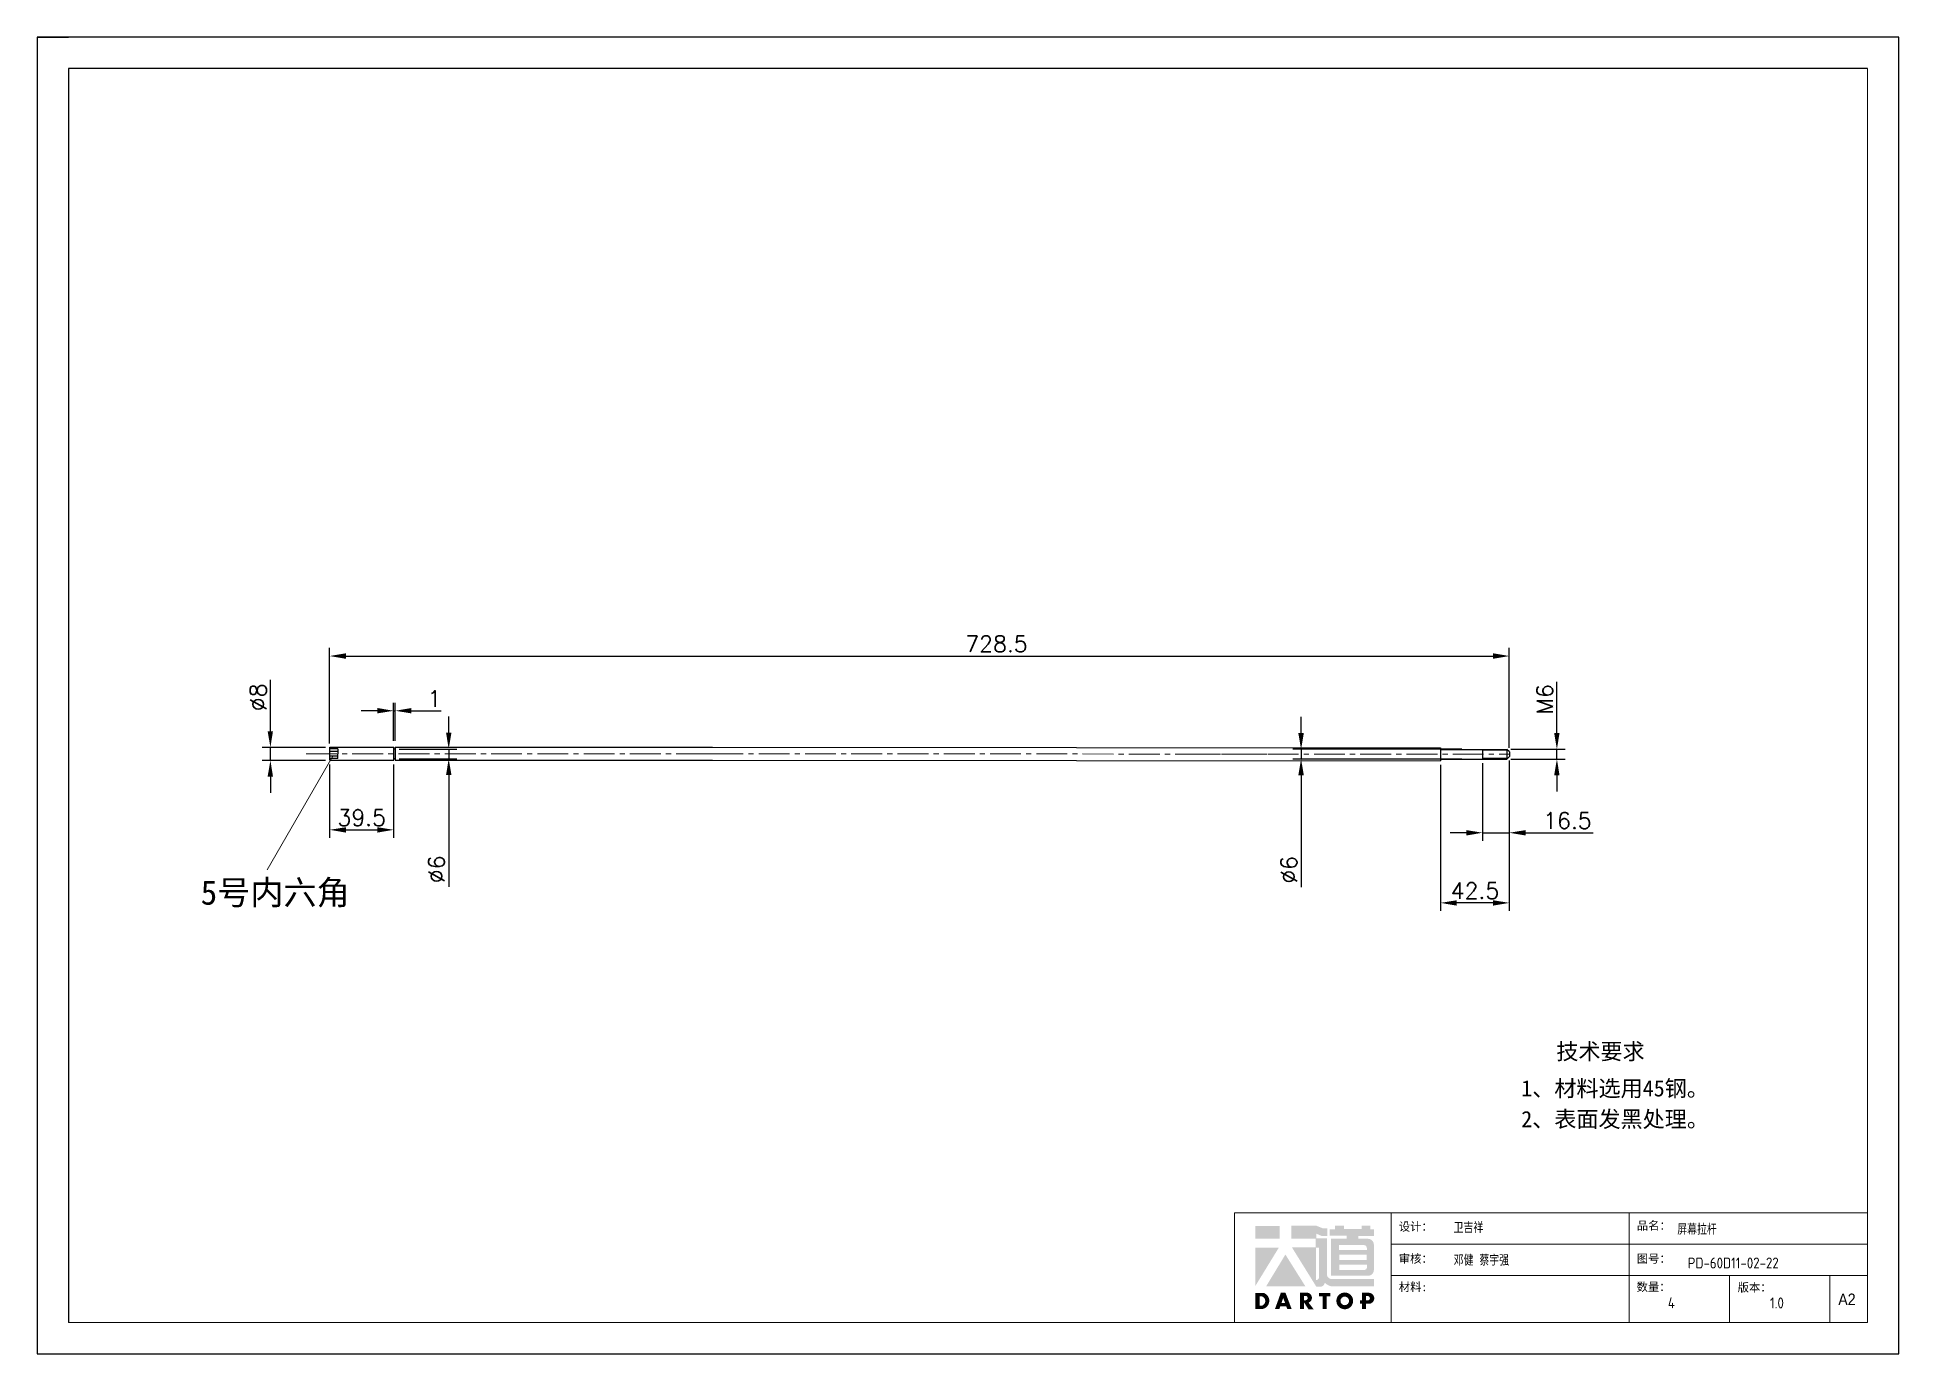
# Model space of a CAD drawing. Header units: millimetres. Extents: x -30327 to 34858, y 4015 to 75103.
# Drawn here: x 22712 to 23862, y 52753 to 53566 of the extents above; entities that cross this region are included whole.
import ezdxf

# ---------------------------------------------------------------- set-up
doc = ezdxf.new("R2010")
doc.units = ezdxf.units.MM
doc.linetypes.add('ACAD_ISO02W100', pattern=[15, 12, -3])
doc.linetypes.add('CENTER2', pattern=[28.575, 19.05, -3.175, 3.175, -3.175])
for name, color, linetype, lineweight in [('A-TITLEBLOCK', 7, 'Continuous', 18), ('cen', 1, 'CENTER2', 9), ('dim', 2, 'Continuous', 9)]:
    doc.layers.add(name, color=color, linetype=linetype, lineweight=lineweight)
doc.layers.add('green', color=3, linetype='ACAD_ISO02W100')
doc.layers.add('print', color=30, linetype='Continuous')
doc.styles.add('GB', font='GBENOR.SHX', dxfattribs={"bigfont": 'gbcbig.shx'})
doc.styles.add('HZ', font='')
doc.styles.add('SLDTEXTSTYLE0', font='simfang.ttf', dxfattribs={"bigfont": 'bigfont'})
doc.styles.add('SLDTEXTSTYLE1', font='Gothic.ttf', dxfattribs={"width": 0.913})
doc.styles.get("Standard").update_dxf_attribs({"font": 'txt', "bigfont": 'gbcbig.shx'})
doc.styles.get('HZ').set_extended_font_data('SimSun')
doc.dimstyles.new('1-4', dxfattribs={"dimscale": 4, "dimtxt": 2.5, "dimasz": 2.5, "dimexe": 1.25, "dimexo": 0.625, "dimtad": 1, "dimdsep": 46, "dimtxsty": 'Standard', "dimcen": 2.5, "dimadec": 0, "dimazin": 0, "dimtfac": 1, "dimtmove": 0, "dimatfit": 3, "dimfxl": 0, "dimarcsym": 0})

msp = doc.modelspace()

# ---------------------------------------------------------------- texts
at = {"layer": 'dim', "style": 'HZ'}
for s, height, p in [('5号内六角', 15, (22813.0444, 53029.9971)), ('技术要求', 10, (23650.2268, 52934.387)), ('1、材料选用45钢。', 10, (23628.5578, 52911.592)), ('2、表面发黑处理。', 10, (23628.5578, 52892.6028))]:
    msp.add_text(s, height=height, dxfattribs=at).set_placement(p)

# ---------------------------------------------------------------- blocks, each defined once
blk = doc.blocks.new('*D108')
at = {"layer": 'Defpoints', "color": 0}
for p in [(23621.2, 53183.5), (22892.7, 53127.1), (23621.2, 53124.4)]:
    blk.add_point(p, dxfattribs=at)
at = {"layer": 'dim', "color": 0, "lineweight": -2}
for p, q in [((22892.7, 53129.6), (22892.7, 53188.5)), ((22902.7, 53183.5), (23611.2, 53183.5)), ((23621.2, 53126.9), (23621.2, 53188.5))]:
    blk.add_line(p, q, dxfattribs=at)
at = {"layer": 'dim', "color": 0}
for points in [[(22902.7, 53185.2), (22902.7, 53181.8), (22892.7, 53183.5)], [(23611.2, 53185.2), (23611.2, 53181.8), (23621.2, 53183.5)]]:
    blk.add_solid(points, dxfattribs=at)
at = {"layer": 'dim', "color": 0, "insert": (23304.5, 53191), "char_height": 10, "attachment_point": 5}
blk.add_mtext('728.5', dxfattribs=at)
blk = doc.blocks.new('*D109')
at = {"layer": 'Defpoints', "color": 0}
for p in [(22892.7, 53119.1), (22932.2, 53119.1), (22932.2, 53076.2)]:
    blk.add_point(p, dxfattribs=at)
at = {"layer": 'dim', "color": 0, "lineweight": -2}
for p, q in [((22892.7, 53116.6), (22892.7, 53071.2)), ((22932.2, 53116.6), (22932.2, 53071.2)), ((22902.7, 53076.2), (22922.2, 53076.2))]:
    blk.add_line(p, q, dxfattribs=at)
at = {"layer": 'dim', "color": 0}
for points in [[(22902.7, 53077.8), (22902.7, 53074.5), (22892.7, 53076.2)], [(22922.2, 53077.8), (22922.2, 53074.5), (22932.2, 53076.2)]]:
    blk.add_solid(points, dxfattribs=at)
at = {"layer": 'dim', "color": 0, "insert": (22912.5, 53083.7), "char_height": 10, "attachment_point": 5}
blk.add_mtext('39.5', dxfattribs=at)
blk = doc.blocks.new('*D110')
at = {"layer": 'Defpoints', "color": 0}
for p in [(22856.1, 53127.1), (22892.7, 53127.1), (22892.7, 53119.1)]:
    blk.add_point(p, dxfattribs=at)
at = {"layer": 'dim', "color": 0, "lineweight": -2}
for p, q in [((22856.1, 53137.1), (22856.1, 53168.8)), ((22890.2, 53127.1), (22851.1, 53127.1)), ((22856.1, 53119.1), (22856.1, 53127.1)), ((22890.2, 53119.1), (22851.1, 53119.1)), ((22856.1, 53109.1), (22856.1, 53099.1))]:
    blk.add_line(p, q, dxfattribs=at)
at = {"layer": 'dim', "color": 0}
for points in [[(22854.4, 53137.1), (22857.7, 53137.1), (22856.1, 53127.1)], [(22854.4, 53109.1), (22857.7, 53109.1), (22856.1, 53119.1)]]:
    blk.add_solid(points, dxfattribs=at)
at = {"layer": 'dim', "color": 0, "insert": (22848.6, 53158), "char_height": 10, "attachment_point": 5, "rotation": 90}
blk.add_mtext('%%C8', dxfattribs=at)
blk = doc.blocks.new('*D111')
at = {"layer": 'Defpoints', "color": 0}
for p in [(22933.2, 53149.7), (22932.2, 53128.6), (22933.2, 53128.6)]:
    blk.add_point(p, dxfattribs=at)
at = {"layer": 'dim', "color": 0, "lineweight": -2}
for p, q in [((22922.2, 53149.7), (22912.2, 53149.7)), ((22932.2, 53131.1), (22932.2, 53154.7)), ((22932.2, 53149.7), (22933.2, 53149.7)), ((22933.2, 53131.1), (22933.2, 53154.7)), ((22943.2, 53149.7), (22961.6, 53149.7))]:
    blk.add_line(p, q, dxfattribs=at)
at = {"layer": 'dim', "color": 0}
for points in [[(22922.2, 53151.4), (22922.2, 53148.1), (22932.2, 53149.7)], [(22943.2, 53151.4), (22943.2, 53148.1), (22933.2, 53149.7)]]:
    blk.add_solid(points, dxfattribs=at)
at = {"layer": 'dim', "color": 0, "insert": (22957.4, 53157.2), "char_height": 10, "attachment_point": 5}
blk.add_mtext('1', dxfattribs=at)
blk = doc.blocks.new('*D112')
at = {"layer": 'Defpoints', "color": 0}
for p in [(23604.7, 53119.9), (23621.2, 53120.4), (23604.7, 53074.4)]:
    blk.add_point(p, dxfattribs=at)
at = {"layer": 'dim', "color": 0, "lineweight": -2}
for p, q in [((23604.7, 53117.4), (23604.7, 53069.4)), ((23621.2, 53117.9), (23621.2, 53069.4)), ((23594.7, 53074.4), (23584.7, 53074.4)), ((23604.7, 53074.4), (23621.2, 53074.4)), ((23631.2, 53074.4), (23672.9, 53074.4))]:
    blk.add_line(p, q, dxfattribs=at)
at = {"layer": 'dim', "color": 0}
for points in [[(23594.7, 53076), (23594.7, 53072.7), (23604.7, 53074.4)], [(23631.2, 53076), (23631.2, 53072.7), (23621.2, 53074.4)]]:
    blk.add_solid(points, dxfattribs=at)
at = {"layer": 'dim', "color": 0, "insert": (23657.1, 53081.9), "char_height": 10, "attachment_point": 5}
blk.add_mtext('16.5', dxfattribs=at)
blk = doc.blocks.new('*D113')
at = {"layer": 'Defpoints', "color": 0}
for p in [(23578.7, 53118.9), (23621.2, 53121.4), (23578.7, 53031.1)]:
    blk.add_point(p, dxfattribs=at)
at = {"layer": 'dim', "color": 0, "lineweight": -2}
for p, q in [((23578.7, 53116.4), (23578.7, 53026.1)), ((23621.2, 53118.9), (23621.2, 53026.1)), ((23611.2, 53031.1), (23588.7, 53031.1))]:
    blk.add_line(p, q, dxfattribs=at)
at = {"layer": 'dim', "color": 0}
for points in [[(23588.7, 53032.7), (23588.7, 53029.4), (23578.7, 53031.1)], [(23611.2, 53032.7), (23611.2, 53029.4), (23621.2, 53031.1)]]:
    blk.add_solid(points, dxfattribs=at)
at = {"layer": 'dim', "color": 0, "insert": (23600, 53038.6), "char_height": 10, "attachment_point": 5}
blk.add_mtext('42.5', dxfattribs=at)
blk = doc.blocks.new('*D114')
at = {"layer": 'Defpoints', "color": 0}
for p in [(23619.7, 53125.9), (23650.6, 53125.9), (23619.7, 53119.9)]:
    blk.add_point(p, dxfattribs=at)
at = {"layer": 'dim', "color": 0, "lineweight": -2}
for p, q in [((23650.6, 53135.9), (23650.6, 53167.5)), ((23622.2, 53125.9), (23655.6, 53125.9)), ((23650.6, 53119.9), (23650.6, 53125.9)), ((23622.2, 53119.9), (23655.6, 53119.9)), ((23650.6, 53109.9), (23650.6, 53099.9))]:
    blk.add_line(p, q, dxfattribs=at)
at = {"layer": 'dim', "color": 0}
for points in [[(23648.9, 53135.9), (23652.2, 53135.9), (23650.6, 53125.9)], [(23648.9, 53109.9), (23652.2, 53109.9), (23650.6, 53119.9)]]:
    blk.add_solid(points, dxfattribs=at)
at = {"layer": 'dim', "color": 0, "insert": (23643.1, 53156.7), "char_height": 10, "attachment_point": 5, "rotation": 90}
blk.add_mtext('M6', dxfattribs=at)
blk = doc.blocks.new('*D115')
at = {"layer": 'Defpoints', "color": 0}
for p in [(23492.6, 53125.9), (23594.4, 53125.9), (23594.4, 53119.9)]:
    blk.add_point(p, dxfattribs=at)
at = {"layer": 'dim', "color": 0, "lineweight": -2}
for p, q in [((23492.6, 53135.9), (23492.6, 53145.9)), ((23591.9, 53125.9), (23487.6, 53125.9)), ((23492.6, 53125.9), (23492.6, 53119.9)), ((23591.9, 53119.9), (23487.6, 53119.9)), ((23492.6, 53109.9), (23492.6, 53040.7))]:
    blk.add_line(p, q, dxfattribs=at)
at = {"layer": 'dim', "color": 0}
for points in [[(23490.9, 53135.9), (23494.3, 53135.9), (23492.6, 53125.9)], [(23490.9, 53109.9), (23494.3, 53109.9), (23492.6, 53119.9)]]:
    blk.add_solid(points, dxfattribs=at)
at = {"layer": 'dim', "color": 0, "insert": (23485.1, 53051.5), "char_height": 10, "attachment_point": 5, "rotation": 90}
blk.add_mtext('%%c6', dxfattribs=at)
blk = doc.blocks.new('*D116')
at = {"layer": 'Defpoints', "color": 0}
for p in [(22933.2, 53126.1), (22966.2, 53126.1), (22933.2, 53120.1)]:
    blk.add_point(p, dxfattribs=at)
at = {"layer": 'dim', "color": 0, "lineweight": -2}
for p, q in [((22966.2, 53136.1), (22966.2, 53146.1)), ((22935.7, 53126.1), (22971.2, 53126.1)), ((22966.2, 53126.1), (22966.2, 53120.1)), ((22935.7, 53120.1), (22971.2, 53120.1)), ((22966.2, 53110.1), (22966.2, 53041))]:
    blk.add_line(p, q, dxfattribs=at)
at = {"layer": 'dim', "color": 0}
for points in [[(22964.6, 53136.1), (22967.9, 53136.1), (22966.2, 53126.1)], [(22964.6, 53110.1), (22967.9, 53110.1), (22966.2, 53120.1)]]:
    blk.add_solid(points, dxfattribs=at)
at = {"layer": 'dim', "color": 0, "insert": (22958.7, 53051.8), "char_height": 10, "attachment_point": 5, "rotation": 90}
blk.add_mtext('%%c6', dxfattribs=at)
blk = doc.blocks.new('Dartop Logo')
at = {"true_color": 0xc40018}
h = blk.add_hatch(color=12, dxfattribs=at)
h.set_gradient(color1=(196, 0, 24), color2=(196, 0, 24), tint=1)
h.paths.add_polyline_path([(30.39, -3.87), (33.08, -5.04), (35.99, -5.04), (35.99, -1.19), (33.59, -1.19), (30.46, 0.05), (17.94, 0.05), (17.94, -6.46), (30.12, -6.46), (30.12, -6.59), (30.12, -10.75), (18.31, -10.75), (30.46, -30.31), (32.87, -30.31, 0.279375), (34.63, -28.6), (34.63, -28.51), (34.84, -28.51, 0.143145), (38.15, -30.2), (59.27, -30.2), (59.27, -26.49), (38.06, -26.49, -0.414214), (35.75, -24.18), (35.75, -6.26), (30.39, -6.26)])
h.paths.add_polyline_path([(30.25, -10.84), (31.8, -10.84), (31.8, -26.02, -0.088936), (30.9, -26.94), (30.24, -26.94)], flags=16)
h = blk.add_hatch(color=12, dxfattribs=at)
h.set_gradient(color1=(196, 0, 24), color2=(196, 0, 24), tint=1)
h.paths.add_polyline_path([(59.24, -1.73), (57.36, -1.73), (57.36, 0.06), (53.06, 0.06), (53.06, -1.64), (44.29, -1.64), (44.29, 0.15), (39.7, 0.15), (39.7, -1.67), (37.16, -1.67), (37.16, -4.97), (45.54, -4.97), (45.54, -6.42), (37.73, -6.42), (37.73, -24.88), (56.26, -24.88, 0.414214), (59.15, -21.99), (59.15, -9.35, 0.414214), (56.26, -6.46), (51.36, -6.46), (51.36, -5.03), (59.24, -5.03)])
h.paths.add_polyline_path([(54.21, -9.59, -0.414214), (55.66, -11.04), (55.66, -12.1), (41.79, -12.1), (41.79, -9.59)], flags=16)
h.paths.add_polyline_path([(55.57, -14.33), (55.57, -17.01), (41.88, -17.01), (41.88, -14.33)], flags=16)
h.paths.add_polyline_path([(55.75, -19.43), (55.75, -20.57, -0.414214), (54.3, -22.02), (41.88, -22.02), (41.88, -19.43)], flags=16)
h = blk.add_hatch(color=12, dxfattribs=at)
h.set_gradient(color1=(196, 0, 24), color2=(196, 0, 24), tint=1)
h.paths.add_polyline_path([(12.18, 0), (0, 0), (0, -6.37), (12.18, -6.37)])
h = blk.add_hatch(color=12, dxfattribs=at)
h.set_gradient(color1=(196, 0, 24), color2=(196, 0, 24), tint=1)
h.paths.add_polyline_path([(11.79, -10.83), (0.03, -10.83), (0.03, -30.03)])
h = blk.add_hatch(color=12, dxfattribs=at)
h.set_gradient(color1=(196, 0, 24), color2=(196, 0, 24), tint=1)
h.paths.add_polyline_path([(15.05, -14.31), (5.44, -30.15), (25.01, -30.15)])
at = {"true_color": 0x646464}
h = blk.add_hatch(color=251, dxfattribs=at)
h.set_gradient(color1=(100, 100, 100), color2=(100, 100, 100), tint=1)
h.paths.add_polyline_path([(4.15, -33.43), (0.11, -33.43), (0.11, -41.5), (3.51, -41.5, 0.793016)])
h.paths.add_polyline_path([(3.57, -39.73), (2.16, -39.73), (2.16, -35.19), (3.42, -35.19, -0.671361)], flags=16)
h = blk.add_hatch(color=251, dxfattribs=at)
h.set_gradient(color1=(100, 100, 100), color2=(100, 100, 100), tint=1)
h.paths.add_polyline_path([(15.08, -33.36), (12.78, -33.36), (9.82, -41.51), (12, -41.51), (12.51, -40.06), (15.46, -40.06), (15.99, -41.52), (18.19, -41.52)])
h.paths.add_polyline_path([(14.9, -38.51), (13.07, -38.51), (13.97, -35.95)], flags=16)
h = blk.add_hatch(color=251, dxfattribs=at)
h.set_gradient(color1=(100, 100, 100), color2=(100, 100, 100), tint=1)
h.paths.add_polyline_path([(26.27, -33.36), (22.3, -33.36), (22.3, -41.51), (24.4, -41.51), (24.4, -38.28), (26.55, -41.54), (29.09, -41.54), (26.61, -38.3, 0.744055)])
h.paths.add_polyline_path([(24.38, -37.08), (24.38, -34.94), (25.32, -34.94, -0.796809), (25.3, -37.08)], flags=16)
h = blk.add_hatch(color=251, dxfattribs=at)
h.set_gradient(color1=(100, 100, 100), color2=(100, 100, 100), tint=1)
h.paths.add_polyline_path([(37.44, -33.4), (31.88, -33.4), (31.88, -35.16), (33.61, -35.16), (33.61, -41.52), (35.69, -41.52), (35.69, -35.16), (37.44, -35.16)])
h = blk.add_hatch(color=251, dxfattribs=at)
h.set_gradient(color1=(100, 100, 100), color2=(100, 100, 100), tint=1)
h.paths.add_polyline_path([(40.46, -37.41, 1), (48.83, -37.41, 1)])
h.paths.add_polyline_path([(46.8, -37.41, -1), (42.5, -37.41, -1)], flags=16)
h = blk.add_hatch(color=251, dxfattribs=at)
h.set_gradient(color1=(100, 100, 100), color2=(100, 100, 100), tint=1)
h.paths.add_polyline_path([(56.85, -33.38), (56.73, -33.38), (53.19, -33.38), (53.19, -37.19), (52.26, -37.19), (52.26, -38.73), (53.18, -38.73), (53.18, -41.5), (55.24, -41.5), (55.24, -38.72), (57.51, -38.72, 0.812304)])
h.paths.add_polyline_path([(55.21, -37.18), (55.21, -35.05), (56.39, -35.05, -0.778213), (56.27, -37.18)], flags=16)
blk = doc.blocks.new('DT-A2-TITLE')
for p, q in [((594, 420), (0, 420)), ((0, 420), (0, 420)), ((0, 420), (0, 0)), ((0, 420), (10, 420)), ((594, 0), (594, 420)), ((10, 410), (10, 10)), ((584, 410), (10, 410))]:
    blk.add_line(p, q)
at = {"layer": 'A-TITLEBLOCK', "color": 7}
for p, q in [((584, 410), (584, 10)), ((594, 0), (594, 297)), ((382, 10), (382, 45)), ((584, 45), (382, 45)), ((432, 45), (432, 10)), ((508, 45), (508, 10)), ((584, 35), (432, 35)), ((432, 25), (584.08, 25)), ((540, 10), (540, 25)), ((572, 10), (572, 25)), ((10, 10), (584, 10)), ((0, 0), (594, 0))]:
    blk.add_line(p, q, dxfattribs=at)
at = {"layer": 'A-TITLEBLOCK', "xscale": 0.6400000000000001, "yscale": 0.6400000000000001, "zscale": 0.6400000000000001}
blk.add_blockref('Dartop Logo', (388.65, 40.81), dxfattribs=at)
at = {"style": 'GB'}
for tag, p, height in [('#设计', (451.96, 38.52), 3.5), ('#品名', (523.32, 37.95), 3.5), ('#审核', (451.99, 28.1), 3.5), ('#图号', (526.67, 27.2), 3.5), ('#数量', (520.33, 14.51), 3.5), ('#版本', (552.92, 14.47), 3.5), ('#材料说明', (442.15, 13.59), 3)]:
    blk.add_attdef(tag, p, '', height=height, dxfattribs=at)
at = {"layer": 'A-TITLEBLOCK', "color": 7, "attachment_point": 1}
for s, insert, char_height, style in [('设计：', (434.47, 41.87), 2.646, 'SLDTEXTSTYLE0'), ('品名：', (510.43, 42.19), 2.646, 'SLDTEXTSTYLE0'), ('审核：', (434.47, 31.64), 2.646, 'SLDTEXTSTYLE0'), ('图号：', (510.4, 31.66), 2.646, 'SLDTEXTSTYLE0'), ('材料:', (434.47, 22.62), 2.646, 'SLDTEXTSTYLE0'), ('数量：', (510.35, 22.64), 2.646, 'SLDTEXTSTYLE0'), ('版本：', (542.59, 22.48), 2.646, 'SLDTEXTSTYLE0'), ('A2', (574.7, 19.21), 3.704, 'SLDTEXTSTYLE1')]:
    blk.add_mtext(s, dxfattribs=dict(at, insert=insert, char_height=char_height, style=style))

# ---------------------------------------------------------------- dimensions: what is measured, and where the dimension line sits
at = {"layer": 'dim'}
for base, p1, p2, picture, middle in [((23621.2368, 53183.5101), (22892.7386, 53127.14), (23621.2368, 53124.3735), '*D108', (23304.4868, 53183.5101)), ((22933.2386, 53149.7242), (22932.2386, 53128.64), (22933.2386, 53128.64), '*D111', (22957.4052, 53149.7242)), ((22932.2386, 53076.1802), (22892.7386, 53119.14), (22932.2386, 53119.14), '*D109', (22912.4886, 53076.1802)), ((23604.7368, 53074.3547), (23621.2368, 53120.3735), (23604.7368, 53119.8735), '*D112', (23657.0701, 53074.3547))]:
    dim = msp.add_linear_dim(base=base, p1=p1, p2=p2, dimstyle='1-4', dxfattribs=at)
    dim.commit()
    dim.dimension.update_dxf_attribs({"geometry": picture, "text_midpoint": middle, "dimtype": 160})
for base, p1, p2, text, picture, middle in [((22856.0652, 53127.14), (22892.7386, 53119.14), (22892.7386, 53127.14), '%%C8', '*D110', (22848.5652, 53157.9733)), ((23650.5723, 53125.8735), (23619.7368, 53119.8735), (23619.7368, 53125.8735), 'M6', '*D114', (23643.0723, 53156.7068))]:
    dim = msp.add_linear_dim(base=base, p1=p1, p2=p2, angle=90, text=text, dimstyle='1-4', dxfattribs=at)
    dim.commit()
    dim.dimension.update_dxf_attribs({"geometry": picture, "text_midpoint": middle})
for base, p1, p2, picture, middle in [((22966.24, 53126.14), (22933.2386, 53120.14), (22933.2386, 53126.14), '*D116', (22966.24, 53051.8067)), ((23492.5872, 53125.8735), (23594.4242, 53119.8735), (23594.4242, 53125.8735), '*D115', (23492.5872, 53051.5401))]:
    dim = msp.add_linear_dim(base=base, p1=p1, p2=p2, angle=90, text='%%c<>', dimstyle='1-4', dxfattribs=at)
    dim.commit()
    dim.dimension.update_dxf_attribs({"geometry": picture, "text_midpoint": middle, "dimtype": 160})
dim = msp.add_linear_dim(base=(23578.7368, 53031.0705), p1=(23621.2368, 53121.3735), p2=(23578.7368, 53118.8735), dimstyle='1-4', dxfattribs=at)
dim.commit()
dim.dimension.update_dxf_attribs({"geometry": '*D113', "text_midpoint": (23599.9868, 53038.5705)})

# ---------------------------------------------------------------- linework, layer by layer
for p, q in [((22892.7386, 53127.14), (22932.2386, 53127.14)), ((22932.2386, 53119.14), (22932.2386, 53127.14)), ((22932.2386, 53126.14), (22933.2386, 53126.14)), ((22933.2386, 53127.14), (23117.1903, 53127.14)), ((22933.2386, 53127.14), (22933.2386, 53119.14)), ((23117.1903, 53127.14), (23129.1102, 53127.14)), ((23129.1102, 53127.14), (23578.7368, 53126.8735)), ((23578.7368, 53126.8735), (23578.7368, 53118.8735)), ((23578.7368, 53125.8735), (23619.7368, 53125.8735)), ((23604.7368, 53125.8735), (23604.7368, 53119.8735)), ((23619.7368, 53125.8735), (23619.7368, 53119.8735)), ((23621.2368, 53124.3735), (23619.7368, 53125.8735)), ((23621.2368, 53124.3735), (23621.2368, 53121.3735)), ((22892.7386, 53119.14), (22932.2386, 53119.14)), ((22932.2386, 53120.14), (22933.2386, 53120.14)), ((22933.2386, 53119.14), (23117.1903, 53119.14)), ((23117.1903, 53119.14), (23129.1102, 53119.14)), ((23129.1102, 53119.14), (23578.7368, 53118.8735)), ((23578.7368, 53119.8735), (23619.7368, 53119.8735)), ((23619.7368, 53119.8735), (23621.2368, 53121.3735))]:
    msp.add_line(p, q)
msp.add_lwpolyline([(22892.7386, 53119.14), (22892.7386, 53127.14)])
at = {"layer": 'cen'}
for p, q in [((22878.122, 53123.14), (23117.1903, 53123.14)), ((23117.1903, 53123.14), (23129.1102, 53123.14)), ((23129.1102, 53123.14), (23621.2368, 53122.8735)), ((23423.7368, 53122.8735), (23475.0378, 53122.8735))]:
    msp.add_line(p, q, dxfattribs=at)
at = {"layer": 'dim'}
for p, q in [((23604.7368, 53125.3735), (23620.2368, 53125.3735)), ((22894.8216, 53122.1144), (22854.1396, 53051.4596)), ((23604.7368, 53120.3735), (23620.2368, 53120.3735))]:
    msp.add_line(p, q, dxfattribs=at)
at = {"layer": 'green'}
for p, q in [((22897.7386, 53126.14), (22892.7386, 53126.14)), ((22897.7386, 53124.64), (22892.7386, 53124.64)), ((22897.7386, 53126.14), (22897.7386, 53123.14)), ((22897.7386, 53121.64), (22892.7386, 53121.64)), ((22897.7386, 53120.14), (22892.7386, 53120.14)), ((22897.7386, 53120.14), (22897.7386, 53123.14))]:
    msp.add_line(p, q, dxfattribs=at)
at = {"layer": 'print'}
msp.add_lwpolyline([(22712.1065, 52752.7093), (23861.7103, 52752.7093), (23861.7103, 53565.5605), (22712.1065, 53565.5605)], close=True, dxfattribs=at)

# ---------------------------------------------------------------- block references
ref = msp.add_blockref('DT-A2-TITLE', (22712.1065, 52752.7093), dxfattribs=dict(xscale=1.93536, yscale=1.93536, zscale=1.93536))
ref.add_attrib('#设计', '卫吉祥', (23586.8135, 52827.2518), dxfattribs={"height": 6.77376, "style": 'GB'})
ref.add_attrib('#审核', '邓健 蔡宇强', (23586.8687, 52807.0997), dxfattribs={"height": 6.77376, "style": 'GB'})
ref.add_attrib('#品名', '屏幕拉杆', (23724.9234, 52826.1561), dxfattribs={"height": 6.77376, "style": 'GB'})
ref.add_attrib('#图号', 'PD-60D11-02-22', (23731.4053, 52805.3605), dxfattribs={"height": 6.77376, "style": 'GB'})
ref.add_attrib('#数量', '4', (23719.1321, 52780.7999), dxfattribs={"height": 6.7738, "style": 'GB'})
ref.add_attrib('#版本', '1.0', (23782.2151, 52780.7121), dxfattribs={"height": 6.77376, "style": 'GB'})

msp.set_redraw_order([(e.dxf.handle, doc.entitydb.next_handle()) for e in msp.query("TEXT MTEXT ATTDEF DIMENSION ARC_DIMENSION")])  # texts and dimensions are drawn at this point

doc.saveas('drawing.dxf')
